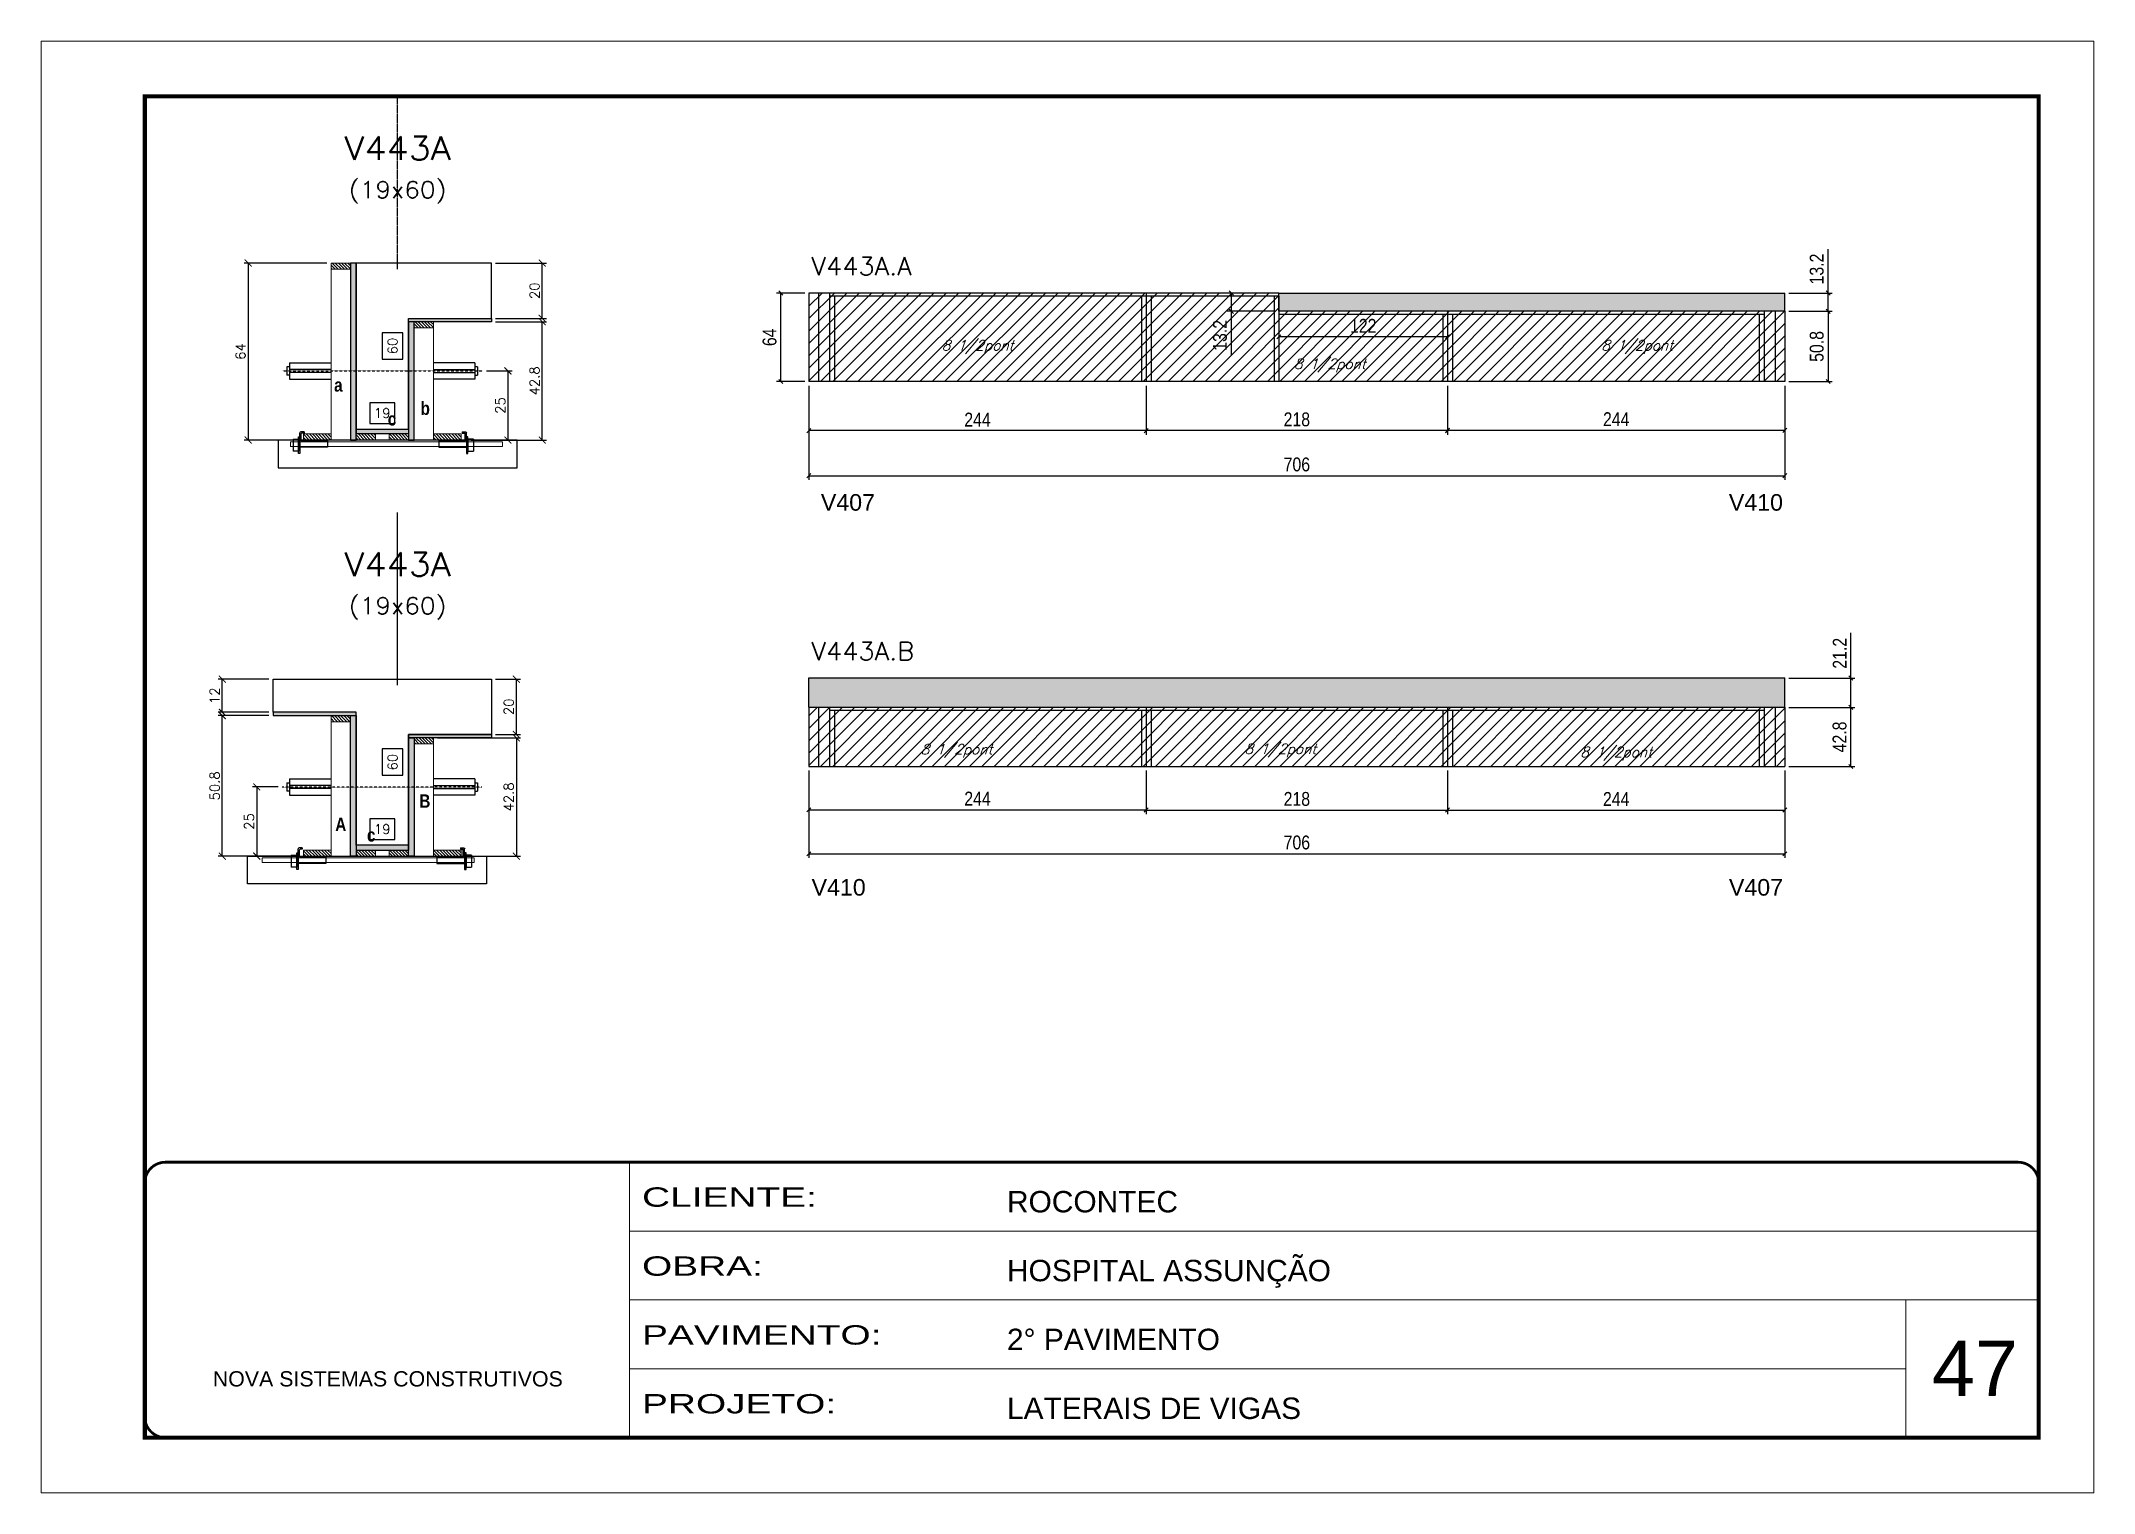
# Model space of a CAD drawing. Extents: x 137137 to 143418, y 10464 to 34486.
# Drawn here: x 140307 to 141792, y 20801 to 21851 of the extents above; entities that cross this region are included whole.
import ezdxf
from ezdxf.enums import TextEntityAlignment as Align

# ---------------------------------------------------------------- set-up
doc = ezdxf.new("R2010")
doc.units = 0
for name, pattern in [('CONTINUO', [0]), ('DASHED', [0.75, 0.5, -0.25]), ('HIDDEN', [0.375, 0.25, -0.125])]:
    doc.linetypes.add(name, pattern=pattern)
for name, color, linetype in [('5', 5, 'Continuous'), ('barrote', 251, 'Continuous'), ('COTA', 241, 'Continuous'), ('Cota Seção (2x)', 4, 'Continuous'), ('detalhes', 4, 'Continuous'), ('Painéis', 200, 'Continuous'), ('presilha', 1, 'Continuous'), ('Reaproveitamento', 251, 'Continuous'), ('SARR_2.2x7', 40, 'Continuous'), ('SARR_3.5x7', 81, 'Continuous'), ('TENSOR', 3, 'Continuous'), ('texto', 7, 'Continuous'), ('Texto de Titulo', 7, 'Continuous'), ('Texto Qtd Sarr', 242, 'Continuous')]:
    doc.layers.add(name, color=color, linetype=linetype)
for name, color, linetype, lineweight in [('CARIMBO', 255, 'Continuous', 9), ('CONCRETO', 251, 'Continuous', 25), ('Folhas', 255, 'Continuous', 9), ('Hachura', 251, 'Continuous', 9), ('Madeira', 126, 'Continuous', 18), ('SARRAFO DE PRESSAO', 251, 'DASHED', 9), ('SCO-___-LAJ', 2, 'Continuous', 0), ('Texto Seção', 7, 'Continuous', 15)]:
    doc.layers.add(name, color=color, linetype=linetype, lineweight=lineweight)
doc.styles.add('ARIAL', font='arial.ttf')
doc.styles.add('COTA TECNICA', font='techl___.ttf', dxfattribs={"height": 10})
doc.styles.add('REGUA-120', font='ROMANS.shx', dxfattribs={"height": 15})
doc.styles.add('Romans', font='romans.shx')
doc.styles.get("Standard").update_dxf_attribs({"font": 'arial.ttf'})
doc.styles.add('TECNICA', font='techb___.ttf', dxfattribs={"height": 10})
doc.styles.add('Tecnologia', font='')
doc.styles.get('Tecnologia').set_extended_font_data('Forgotten Futurist')
doc.dimstyles.new('Cota Seção (2x)', dxfattribs={"dimtxt": 7, "dimasz": 5, "dimexe": 3, "dimexo": 3, "dimgap": 2, "dimtad": 3, "dimdec": 1, "dimlfac": 0.5, "dimzin": 12, "dimdsep": 46, "dimtxsty": 'Romans', "dimblk": 'ARCHTICK', "dimcen": 0, "dimclrd": 4, "dimclre": 4, "dimclrt": 1, "dimadec": 1, "dimazin": 3, "dimtfac": 1, "dimtdec": 1, "dimtmove": 0, "dimatfit": 3, "dimldrblk": 'OBLIQUE', "dimfxl": 1, "dimtolj": 1, "dimtzin": 12, "dimarcsym": 0})
doc.dimstyles.new('Cota Seção interna', dxfattribs={"dimtxt": 7, "dimasz": 6, "dimexe": 0.18, "dimexo": 2, "dimgap": -4, "dimtad": 3, "dimdec": 1, "dimlfac": 0.5, "dimzin": 12, "dimdsep": 46, "dimtxsty": 'Romans', "dimblk": 'ARCHTICK', "dimcen": 0.09, "dimse1": 1, "dimse2": 1, "dimsd1": 1, "dimsd2": 1, "dimclrd": 180, "dimclre": 5, "dimclrt": 1, "dimadec": 0, "dimazin": 3, "dimtfac": 1, "dimtdec": 1, "dimtofl": 0, "dimtmove": 0, "dimatfit": 3, "dimldrblk": 'ARCHTICK', "dimfxl": 1, "dimtolj": 1, "dimtzin": 0, "dimarcsym": 0})
doc.dimstyles.new('PAINEL', dxfattribs={"dimtxt": 10, "dimasz": 3, "dimexe": 3, "dimexo": 3, "dimgap": 3, "dimtad": 1, "dimdec": 1, "dimzin": 12, "dimdsep": 46, "dimtxsty": 'COTA TECNICA', "dimblk1": 'OBLIQUE', "dimblk2": 'OBLIQUE', "dimsah": 1, "dimcen": 0.9, "dimclrd": 4, "dimclre": 4, "dimclrt": 240, "dimadec": 1, "dimazin": 3, "dimtfac": 1, "dimtdec": 1, "dimtmove": 0, "dimatfit": 3, "dimfxl": 1, "dimtolj": 1, "dimtzin": 12, "dimarcsym": 0})
pattern_1 = [(45, (-13.5, -6891.4506), (-4.49012806, 4.49012806), [])]

msp = doc.modelspace()

# ---------------------------------------------------------------- texts
at = {"layer": '5', "linetype": 'Continuous'}
for s, rotation, p in [('V407', 0.00004, (140871.38, 21511.81)), ('V410', 0.00004, (141528.19, 21511.81)), ('V410', 359.99996, (140864.68, 21233.43)), ('V407', 359.99996, (141528.24, 21233.43))]:
    msp.add_text(s, height=12, rotation=rotation, dxfattribs=at).set_placement(p)
at = {"layer": 'CARIMBO', "style": 'ARIAL'}
msp.add_text('47', height=40, dxfattribs=at).set_placement((141675.15, 20871.59))
at = {"layer": 'detalhes', "style": 'TECNICA'}
for s, p in [('a', (140519.29, 21597.92)), ('c', (140558.1, 21573.38)), ('b', (140581.83, 21581.08)), ('B', (140580.95, 21297.03)), ('A', (140520.12, 21280.18)), ('c', (140543.04, 21272.49))]:
    msp.add_text(s, height=9.6, dxfattribs=at).set_placement(p)
at = {"layer": 'texto', "color": 2, "char_height": 7.2737, "attachment_point": 5, "style": 'Romans'}
for insert in [(140984.79, 21630.21), (141239.55, 21616.78), (141461.9, 21630.21), (140969.53, 21338.06), (141203.75, 21338.41), (141446.64, 21336.09)]:
    msp.add_mtext('{\\Q19;\\C256;8 1/2pont}', dxfattribs=dict(at, insert=insert))
at = {"layer": 'Texto Seção', "style": 'REGUA-120', "width": 1.05}
for s, p in [('V443A.A', (140864.62, 21682.16)), ('V443A.B', (140864.62, 21403.78))]:
    msp.add_text(s, height=13, dxfattribs=at).set_placement(p)

# ---------------------------------------------------------------- blocks, each defined once
blk = doc.blocks.new('9999999999')
at = {"color": 30, "linetype": 'CONTINUO'}
for p, q in [((98564.6, 34230.2), (98564.6, 34429.4)), ((98564.6, 34379.6), (99584, 34379.6)), ((98564.6, 34329.8), (99488, 34329.8)), ((99584, 34329.8), (99488, 34329.8)), ((99488, 34329.8), (99488, 34230.2)), ((98564.6, 34280), (99488, 34280))]:
    blk.add_line(p, q, dxfattribs=at)
at = {"color": 30, "linetype": 'CONTINUO', "const_width": 2}
blk.add_lwpolyline([(99584, 34230.2), (99584, 34414.4, 0.414214), (99569, 34429.4), (98229, 34429.4, 0.414214), (98214, 34414.4), (98214, 34245.2, 0.414214), (98229, 34230.2), (99584, 34230.2)], format="xyb", dxfattribs=at)
at = {"layer": 'Folhas'}
blk.add_lwpolyline([(98139, 34190.2), (99624, 34190.2), (99624, 35240.2), (98139, 35240.2)], close=True, dxfattribs=at)
at = {"layer": 'Folhas', "color": 30, "const_width": 3}
blk.add_lwpolyline([(98214, 34230.2), (99584, 34230.2), (99584, 35200.2), (98214, 35200.2)], close=True, dxfattribs=at)
at = {"color": 7, "linetype": 'Continuous', "ltscale": 5, "style": 'ARIAL'}
for s, height, p in [('ROCONTEC', 15.48, (98837.7, 34393.1)), ('HOSPITAL ASSUNÇÃO', 15.483, (98837.7, 34343.3)), ('2° PAVIMENTO', 15.483, (98837.7, 34293.5)), ('NOVA SISTEMAS CONSTRUTIVOS', 11.059, (98263.2, 34267.2)), ('LATERAIS DE VIGAS', 15.483, (98837.7, 34243.7))]:
    blk.add_text(s, height=height, dxfattribs=at).set_placement(p)
at = {"layer": 'Folhas', "color": 7, "style": 'Tecnologia', "width": 1.5}
for s, p in [('CLIENTE:', (98573.7, 34397.2)), ('OBRA:', (98573.7, 34347.3)), ('PAVIMENTO:', (98573.7, 34297.5)), ('PROJETO:', (98573.7, 34247.7))]:
    blk.add_text(s, height=14, dxfattribs=at).set_placement(p)
blk = doc.blocks.new('_ArchTick')
at = {"color": 0, "linetype": 'ByBlock', "const_width": 0.15}
blk.add_lwpolyline([(-0.5, -0.5), (0.5, 0.5)], dxfattribs=at)
blk = doc.blocks.new('*D1505')
at = {"layer": 'COTA', "color": 4, "lineweight": -2, "transparency": 16777216}
for p, q in [((140636.1, 21648.5), (140672.8, 21648.5)), ((140669.8, 21562.9), (140669.8, 21648.5)), ((140618.5, 21562.9), (140672.8, 21562.9))]:
    blk.add_line(p, q, dxfattribs=at)
at = {"layer": 'Defpoints', "color": 0, "transparency": 16777216}
for p in [(140633.1, 21648.5), (140669.8, 21648.5), (140615.5, 21562.9)]:
    blk.add_point(p, dxfattribs=at)
at = {"layer": 'COTA', "color": 4, "lineweight": -2, "transparency": 16777216, "xscale": 5, "yscale": 5, "zscale": 5}
for p, rotation in [((140669.8, 21648.5), 90), ((140669.8, 21562.9), 270)]:
    blk.add_blockref('_ArchTick', p, dxfattribs=dict(at, rotation=rotation))
at = {"layer": 'COTA', "color": 1, "transparency": 16777216, "insert": (140664.3, 21605.7), "char_height": 7, "attachment_point": 5, "rotation": 90, "style": 'Romans'}
blk.add_mtext('\\A1;42.8', dxfattribs=at)
blk = doc.blocks.new('_Oblique')
at = {"color": 0, "linetype": 'ByBlock', "lineweight": -2}
blk.add_line((-0.5, -0.5), (0.5, 0.5), dxfattribs=at)
blk = doc.blocks.new('*D1506')
at = {"layer": 'COTA', "color": 4, "lineweight": -2, "transparency": 16777216}
for p, q in [((140636.1, 21690.9), (140672.8, 21690.9)), ((140669.8, 21650.9), (140669.8, 21690.9)), ((140636.1, 21650.9), (140672.8, 21650.9))]:
    blk.add_line(p, q, dxfattribs=at)
at = {"layer": 'Defpoints', "color": 0, "transparency": 16777216}
for p in [(140633.1, 21690.9), (140669.8, 21690.9), (140633.1, 21650.9)]:
    blk.add_point(p, dxfattribs=at)
at = {"layer": 'COTA', "color": 4, "lineweight": -2, "transparency": 16777216, "xscale": 5, "yscale": 5, "zscale": 5}
for p, rotation in [((140669.8, 21690.9), 90), ((140669.8, 21650.9), 270)]:
    blk.add_blockref('_ArchTick', p, dxfattribs=dict(at, rotation=rotation))
at = {"layer": 'COTA', "color": 1, "transparency": 16777216, "insert": (140664.3, 21670.9), "char_height": 7, "attachment_point": 5, "rotation": 90, "style": 'Romans'}
blk.add_mtext('\\A1;20', dxfattribs=at)
blk = doc.blocks.new('*D1507')
at = {"layer": 'Cota Seção (2x)', "color": 180, "lineweight": -2, "transparency": 16777216}
for p, q in [((140569.1, 21640.4), (140554.1, 21640.4)), ((140554.1, 21640.4), (140554.1, 21621.4)), ((140569.1, 21621.4), (140569.1, 21640.4)), ((140554.1, 21621.4), (140569.1, 21621.4))]:
    blk.add_line(p, q, dxfattribs=at)
at = {"layer": 'Defpoints', "color": 0, "transparency": 16777216}
for p in [(140573.1, 21690.9), (140573.1, 21690.9), (140573.1, 21570.9)]:
    blk.add_point(p, dxfattribs=at)
at = {"layer": 'Cota Seção (2x)', "color": 1, "transparency": 16777216, "insert": (140561.6, 21630.9), "char_height": 7, "attachment_point": 5, "rotation": 90, "style": 'Romans'}
blk.add_mtext('\\A1;60', dxfattribs=at)
blk = doc.blocks.new('PRESILHA METÁLICA 1')
at = {"layer": 'presilha'}
for p, q in [((0, 13), (6, 13)), ((0, 13), (0, 0)), ((6, 0), (0, 0)), ((6, 15.5), (7.5, 15.5)), ((6, -2.5), (6, 15.5)), ((6, 13), (6, 0)), ((7.5, 10.6), (7.5, 19.9)), ((7.5, 15.5), (7.5, -2.5)), ((37.5, 4.1), (7.5, 4.1)), ((12, 21), (8.6, 21)), ((9, 11.6), (9, 18.9)), ((12, 19.5), (9.6, 19.5)), ((37.5, 11), (9.6, 11)), ((12, 21), (12, 19.5)), ((37.5, 11), (37.5, 4.1)), ((7.5, -2.5), (6, -2.5))]:
    blk.add_line(p, q, dxfattribs=at)
for centre, radius, start, end in [((8.6, 19.9), 1.14, 90, 180), ((9.6, 18.9), 0.57, 90, 180), ((9.6, 11.6), 0.57, 180, 270)]:
    blk.add_arc(centre, radius, start, end, dxfattribs=at)
blk = doc.blocks.new('*D1508')
at = {"layer": 'Cota Seção (2x)', "color": 180, "lineweight": -2, "transparency": 16777216}
for p, q in [((140563.1, 21589.9), (140545.1, 21589.9)), ((140545.1, 21589.9), (140545.1, 21574.9)), ((140563.1, 21574.9), (140563.1, 21589.9)), ((140545.1, 21574.9), (140563.1, 21574.9))]:
    blk.add_line(p, q, dxfattribs=at)
at = {"layer": 'Defpoints', "color": 0, "transparency": 16777216}
for p in [(140535.1, 21562.9), (140573.1, 21570.9), (140573.1, 21562.9)]:
    blk.add_point(p, dxfattribs=at)
at = {"layer": 'Cota Seção (2x)', "color": 1, "transparency": 16777216, "insert": (140554.1, 21582.4), "char_height": 7, "attachment_point": 5, "style": 'Romans'}
blk.add_mtext('\\A1;19', dxfattribs=at)
blk = doc.blocks.new('*D1509')
at = {"layer": 'COTA', "color": 4, "lineweight": -2, "transparency": 16777216}
for p, q in [((140514.1, 21690.9), (140454.1, 21690.9)), ((140457.1, 21690.9), (140457.1, 21562.9)), ((140514.1, 21562.9), (140454.1, 21562.9))]:
    blk.add_line(p, q, dxfattribs=at)
at = {"layer": 'Defpoints', "color": 0, "transparency": 16777216}
for p in [(140517.1, 21690.9), (140457.1, 21562.9), (140517.1, 21562.9)]:
    blk.add_point(p, dxfattribs=at)
at = {"layer": 'COTA', "color": 4, "lineweight": -2, "transparency": 16777216, "xscale": 5, "yscale": 5, "zscale": 5}
for p, rotation in [((140457.1, 21690.9), 90), ((140457.1, 21562.9), 270)]:
    blk.add_blockref('_ArchTick', p, dxfattribs=dict(at, rotation=rotation))
at = {"layer": 'COTA', "color": 1, "transparency": 16777216, "insert": (140451.6, 21626.9), "char_height": 7, "attachment_point": 5, "rotation": 90, "style": 'Romans'}
blk.add_mtext('\\A1;64', dxfattribs=at)
blk = doc.blocks.new('*D1510')
at = {"layer": 'COTA', "color": 4, "lineweight": -2, "transparency": 16777216}
for p, q in [((140629.4, 21612.9), (140648, 21612.9)), ((140645, 21612.9), (140645, 21562.9)), ((140629.4, 21562.9), (140648, 21562.9))]:
    blk.add_line(p, q, dxfattribs=at)
at = {"layer": 'Defpoints', "color": 0, "transparency": 16777216}
for p in [(140626.4, 21612.9), (140626.4, 21562.9), (140645, 21562.9)]:
    blk.add_point(p, dxfattribs=at)
at = {"layer": 'COTA', "color": 4, "lineweight": -2, "transparency": 16777216, "xscale": 5, "yscale": 5, "zscale": 5}
for p, rotation in [((140645, 21612.9), 90), ((140645, 21562.9), 270)]:
    blk.add_blockref('_ArchTick', p, dxfattribs=dict(at, rotation=rotation))
at = {"layer": 'COTA', "color": 1, "transparency": 16777216, "insert": (140639.5, 21587.9), "char_height": 7, "attachment_point": 5, "rotation": 90, "style": 'Romans'}
blk.add_mtext('\\A1;25', dxfattribs=at)
blk = doc.blocks.new('titulo1')
at = {"layer": 'Defpoints', "color": 252, "linetype": 'HIDDEN', "ltscale": 2}
blk.add_line((0, 0), (0, 125), dxfattribs=at)
at = {"layer": 'Defpoints', "style": 'Romans', "oblique": 15}
blk.add_attdef('FOLHA', text='', height=10, dxfattribs=at).set_placement((0, 15.6), align=Align.MIDDLE_CENTER)
at = {"layer": 'Texto Qtd Sarr', "color": 3, "style": 'Romans', "oblique": 15}
for tag, height, p in [('TITULO', 17, (0, 71.4)), ('SEÇÃO', 12, (0, 41.5))]:
    blk.add_attdef(tag, text='', height=height, dxfattribs=at).set_placement(p, align=Align.MIDDLE_CENTER)
blk = doc.blocks.new('*D1511')
at = {"layer": 'COTA', "color": 4, "lineweight": -2, "transparency": 16777216}
for p, q in [((140472.1, 21363.6), (140435.4, 21363.6)), ((140438.4, 21262), (140438.4, 21363.6)), ((140489.7, 21262), (140435.4, 21262))]:
    blk.add_line(p, q, dxfattribs=at)
at = {"layer": 'Defpoints', "color": 0, "transparency": 16777216}
for p in [(140438.4, 21363.6), (140475.1, 21363.6), (140492.7, 21262)]:
    blk.add_point(p, dxfattribs=at)
at = {"layer": 'COTA', "color": 4, "lineweight": -2, "transparency": 16777216, "xscale": 5, "yscale": 5, "zscale": 5}
for p, rotation in [((140438.4, 21363.6), 90), ((140438.4, 21262), 270)]:
    blk.add_blockref('_ArchTick', p, dxfattribs=dict(at, rotation=rotation))
at = {"layer": 'COTA', "color": 1, "transparency": 16777216, "insert": (140432.9, 21312.8), "char_height": 7, "attachment_point": 5, "rotation": 90, "style": 'Romans'}
blk.add_mtext('\\A1;50.8', dxfattribs=at)
blk = doc.blocks.new('*D1512')
at = {"layer": 'COTA', "color": 4, "lineweight": -2, "transparency": 16777216}
for p, q in [((140472.1, 21390), (140435.4, 21390)), ((140438.4, 21366), (140438.4, 21390)), ((140472.1, 21366), (140435.4, 21366))]:
    blk.add_line(p, q, dxfattribs=at)
at = {"layer": 'Defpoints', "color": 0, "transparency": 16777216}
for p in [(140438.4, 21390), (140475.1, 21390), (140475.1, 21366)]:
    blk.add_point(p, dxfattribs=at)
at = {"layer": 'COTA', "color": 4, "lineweight": -2, "transparency": 16777216, "xscale": 5, "yscale": 5, "zscale": 5}
for p, rotation in [((140438.4, 21390), 90), ((140438.4, 21366), 270)]:
    blk.add_blockref('_ArchTick', p, dxfattribs=dict(at, rotation=rotation))
at = {"layer": 'COTA', "color": 1, "transparency": 16777216, "insert": (140432.9, 21378), "char_height": 7, "attachment_point": 5, "rotation": 90, "style": 'Romans'}
blk.add_mtext('\\A1;12', dxfattribs=at)
blk = doc.blocks.new('*D1513')
at = {"layer": 'Cota Seção (2x)', "color": 180, "lineweight": -2, "transparency": 16777216}
for p, q in [((140569.1, 21339.5), (140554.1, 21339.5)), ((140554.1, 21339.5), (140554.1, 21320.5)), ((140569.1, 21320.5), (140569.1, 21339.5)), ((140554.1, 21320.5), (140569.1, 21320.5))]:
    blk.add_line(p, q, dxfattribs=at)
at = {"layer": 'Defpoints', "color": 0, "transparency": 16777216}
for p in [(140535.1, 21390), (140573.1, 21390), (140535.1, 21270)]:
    blk.add_point(p, dxfattribs=at)
at = {"layer": 'Cota Seção (2x)', "color": 1, "transparency": 16777216, "insert": (140561.6, 21330), "char_height": 7, "attachment_point": 5, "rotation": 90, "style": 'Romans'}
blk.add_mtext('\\A1;60', dxfattribs=at)
blk = doc.blocks.new('*D1514')
at = {"layer": 'Cota Seção (2x)', "color": 180, "lineweight": -2, "transparency": 16777216}
for p, q in [((140563.1, 21289), (140545.1, 21289)), ((140545.1, 21289), (140545.1, 21274)), ((140563.1, 21274), (140563.1, 21289)), ((140545.1, 21274), (140563.1, 21274))]:
    blk.add_line(p, q, dxfattribs=at)
at = {"layer": 'Defpoints', "color": 0, "transparency": 16777216}
for p in [(140535.1, 21270), (140535.1, 21262), (140573.1, 21262)]:
    blk.add_point(p, dxfattribs=at)
at = {"layer": 'Cota Seção (2x)', "color": 1, "transparency": 16777216, "insert": (140554.1, 21281.5), "char_height": 7, "attachment_point": 5, "style": 'Romans'}
blk.add_mtext('\\A1;19', dxfattribs=at)
blk = doc.blocks.new('*D1515')
at = {"layer": 'COTA', "color": 4, "lineweight": -2, "transparency": 16777216}
for p, q in [((140594.1, 21347.6), (140654.1, 21347.6)), ((140651.1, 21347.6), (140651.1, 21262)), ((140594.1, 21262), (140654.1, 21262))]:
    blk.add_line(p, q, dxfattribs=at)
at = {"layer": 'Defpoints', "color": 0, "transparency": 16777216}
for p in [(140591.1, 21347.6), (140591.1, 21262), (140651.1, 21262)]:
    blk.add_point(p, dxfattribs=at)
at = {"layer": 'COTA', "color": 4, "lineweight": -2, "transparency": 16777216, "xscale": 5, "yscale": 5, "zscale": 5}
for p, rotation in [((140651.1, 21347.6), 90), ((140651.1, 21262), 270)]:
    blk.add_blockref('_ArchTick', p, dxfattribs=dict(at, rotation=rotation))
at = {"layer": 'COTA', "color": 1, "transparency": 16777216, "insert": (140645.6, 21304.8), "char_height": 7, "attachment_point": 5, "rotation": 90, "style": 'Romans'}
blk.add_mtext('\\A1;42.8', dxfattribs=at)
blk = doc.blocks.new('*D1516')
at = {"layer": 'COTA', "color": 4, "lineweight": -2, "transparency": 16777216}
for p, q in [((140478.8, 21312), (140460.3, 21312)), ((140463.3, 21312), (140463.3, 21262)), ((140478.8, 21262), (140460.3, 21262))]:
    blk.add_line(p, q, dxfattribs=at)
at = {"layer": 'Defpoints', "color": 0, "transparency": 16777216}
for p in [(140481.8, 21312), (140463.3, 21262), (140481.8, 21262)]:
    blk.add_point(p, dxfattribs=at)
at = {"layer": 'COTA', "color": 4, "lineweight": -2, "transparency": 16777216, "xscale": 5, "yscale": 5, "zscale": 5}
for p, rotation in [((140463.3, 21312), 90), ((140463.3, 21262), 270)]:
    blk.add_blockref('_ArchTick', p, dxfattribs=dict(at, rotation=rotation))
at = {"layer": 'COTA', "color": 1, "transparency": 16777216, "insert": (140457.8, 21287), "char_height": 7, "attachment_point": 5, "rotation": 90, "style": 'Romans'}
blk.add_mtext('\\A1;25', dxfattribs=at)
blk = doc.blocks.new('*D1752')
at = {"layer": 'COTA', "color": 4, "lineweight": -2, "transparency": 16777216}
for p, q in [((140636.1, 21390), (140654.1, 21390)), ((140651.1, 21350), (140651.1, 21390)), ((140636.1, 21350), (140654.1, 21350))]:
    blk.add_line(p, q, dxfattribs=at)
at = {"layer": 'Defpoints', "color": 0, "transparency": 16777216}
for p in [(140633.1, 21390), (140651.1, 21390), (140633.1, 21350)]:
    blk.add_point(p, dxfattribs=at)
at = {"layer": 'COTA', "color": 4, "lineweight": -2, "transparency": 16777216, "xscale": 5, "yscale": 5, "zscale": 5}
for p, rotation in [((140651.1, 21390), 90), ((140651.1, 21350), 270)]:
    blk.add_blockref('_ArchTick', p, dxfattribs=dict(at, rotation=rotation))
at = {"layer": 'COTA', "color": 1, "transparency": 16777216, "insert": (140645.6, 21370), "char_height": 7, "attachment_point": 5, "rotation": 90, "style": 'Romans'}
blk.add_mtext('\\A1;20', dxfattribs=at)
blk = doc.blocks.new('*D1527')
at = {"layer": 'COTA', "color": 4, "linetype": 'ByBlock', "lineweight": -2, "transparency": 16777216}
for p, q in [((140862.7, 21602.2), (140862.7, 21566.7)), ((141106.7, 21602.2), (141106.7, 21566.7)), ((141106.7, 21569.7), (140862.7, 21569.7))]:
    blk.add_line(p, q, dxfattribs=at)
at = {"layer": 'Defpoints', "color": 0, "linetype": 'ByBlock', "transparency": 16777216}
for p in [(140862.7, 21605.2), (141106.7, 21605.2), (140862.7, 21569.7)]:
    blk.add_point(p, dxfattribs=at)
at = {"layer": 'COTA', "color": 4, "linetype": 'ByBlock', "lineweight": -2, "transparency": 16777216, "xscale": 3, "yscale": 3, "zscale": 3, "rotation": 180}
blk.add_blockref('_Oblique', (140862.7, 21569.7), dxfattribs=at)
at = {"layer": 'COTA', "color": 4, "linetype": 'ByBlock', "lineweight": -2, "transparency": 16777216, "xscale": 3, "yscale": 3, "zscale": 3}
blk.add_blockref('_Oblique', (141106.7, 21569.7), dxfattribs=at)
at = {"layer": 'COTA', "color": 240, "linetype": 'ByBlock', "transparency": 16777216, "insert": (140984.7, 21577.7), "char_height": 10, "attachment_point": 5, "style": 'COTA TECNICA'}
blk.add_mtext('\\A1;244', dxfattribs=at)
blk = doc.blocks.new('*D1528')
at = {"layer": 'COTA', "color": 4, "linetype": 'ByBlock', "lineweight": -2, "transparency": 16777216}
for p, q in [((140859.7, 21669.2), (140839.4, 21669.2)), ((140842.4, 21605.2), (140842.4, 21669.2)), ((140859.7, 21605.2), (140839.4, 21605.2))]:
    blk.add_line(p, q, dxfattribs=at)
at = {"layer": 'Defpoints', "color": 0, "linetype": 'ByBlock', "transparency": 16777216}
for p in [(140842.4, 21669.2), (140862.7, 21669.2), (140862.7, 21605.2)]:
    blk.add_point(p, dxfattribs=at)
at = {"layer": 'COTA', "color": 4, "linetype": 'ByBlock', "lineweight": -2, "transparency": 16777216, "xscale": 3, "yscale": 3, "zscale": 3}
for p, rotation in [((140842.4, 21669.2), 90), ((140842.4, 21605.2), 270)]:
    blk.add_blockref('_Oblique', p, dxfattribs=dict(at, rotation=rotation))
at = {"layer": 'COTA', "color": 240, "linetype": 'ByBlock', "transparency": 16777216, "insert": (140834.3, 21637.2), "char_height": 10, "attachment_point": 5, "rotation": 90, "style": 'COTA TECNICA'}
blk.add_mtext('\\A1;64', dxfattribs=at)
blk = doc.blocks.new('*D1753')
at = {"layer": 'COTA', "color": 4, "lineweight": -2, "transparency": 16777216}
for p, q in [((141324.7, 21602.2), (141324.7, 21566.9)), ((141568.7, 21602.2), (141568.7, 21566.9)), ((141568.7, 21569.9), (141324.7, 21569.9))]:
    blk.add_line(p, q, dxfattribs=at)
at = {"layer": 'Defpoints', "color": 0, "transparency": 16777216}
for p in [(141324.7, 21605.2), (141568.7, 21605.2), (141324.7, 21569.9)]:
    blk.add_point(p, dxfattribs=at)
at = {"layer": 'COTA', "color": 4, "lineweight": -2, "transparency": 16777216, "xscale": 3, "yscale": 3, "zscale": 3, "rotation": 180}
blk.add_blockref('_Oblique', (141324.7, 21569.9), dxfattribs=at)
at = {"layer": 'COTA', "color": 4, "lineweight": -2, "transparency": 16777216, "xscale": 3, "yscale": 3, "zscale": 3}
blk.add_blockref('_Oblique', (141568.7, 21569.9), dxfattribs=at)
at = {"layer": 'COTA', "color": 240, "transparency": 16777216, "insert": (141446.7, 21578), "char_height": 10, "attachment_point": 5, "style": 'COTA TECNICA'}
blk.add_mtext('\\A1;244', dxfattribs=at)
blk = doc.blocks.new('*D1754')
at = {"layer": 'COTA', "color": 4, "lineweight": -2, "transparency": 16777216}
for p, q in [((141106.7, 21602.2), (141106.7, 21566.7)), ((141324.7, 21602.2), (141324.7, 21566.7)), ((141324.7, 21569.7), (141106.7, 21569.7))]:
    blk.add_line(p, q, dxfattribs=at)
at = {"layer": 'Defpoints', "color": 0, "transparency": 16777216}
for p in [(141106.7, 21605.2), (141324.7, 21605.2), (141106.7, 21569.7)]:
    blk.add_point(p, dxfattribs=at)
at = {"layer": 'COTA', "color": 4, "lineweight": -2, "transparency": 16777216, "xscale": 3, "yscale": 3, "zscale": 3, "rotation": 180}
blk.add_blockref('_Oblique', (141106.7, 21569.7), dxfattribs=at)
at = {"layer": 'COTA', "color": 4, "lineweight": -2, "transparency": 16777216, "xscale": 3, "yscale": 3, "zscale": 3}
blk.add_blockref('_Oblique', (141324.7, 21569.7), dxfattribs=at)
at = {"layer": 'COTA', "color": 240, "transparency": 16777216, "insert": (141215.7, 21577.8), "char_height": 10, "attachment_point": 5, "style": 'COTA TECNICA'}
blk.add_mtext('\\A1;218', dxfattribs=at)
blk = doc.blocks.new('*D1755')
at = {"layer": 'COTA', "color": 4, "lineweight": -2, "transparency": 16777216}
for p, q in [((141199.7, 21669.2), (141165.3, 21669.2)), ((141168.3, 21669.2), (141168.3, 21656)), ((141199.7, 21656), (141165.3, 21656)), ((141168.3, 21656), (141168.3, 21624.3))]:
    blk.add_line(p, q, dxfattribs=at)
at = {"layer": 'Defpoints', "color": 0, "transparency": 16777216}
for p in [(141202.7, 21669.2), (141168.3, 21656), (141202.7, 21656)]:
    blk.add_point(p, dxfattribs=at)
at = {"layer": 'COTA', "color": 4, "lineweight": -2, "transparency": 16777216, "xscale": 3, "yscale": 3, "zscale": 3}
for p, rotation in [((141168.3, 21669.2), 90), ((141168.3, 21656), 270)]:
    blk.add_blockref('_Oblique', p, dxfattribs=dict(at, rotation=rotation))
at = {"layer": 'COTA', "color": 240, "transparency": 16777216, "insert": (141160.1, 21638.6), "char_height": 10, "attachment_point": 5, "rotation": 90, "style": 'COTA TECNICA'}
blk.add_mtext('\\A1;13.2', dxfattribs=at)
blk = doc.blocks.new('*D1756')
at = {"layer": 'COTA', "color": 4, "lineweight": -2, "transparency": 16777216}
for p, q in [((141202.7, 21653), (141202.7, 21634.5)), ((141324.7, 21653), (141324.7, 21634.5)), ((141324.7, 21637.5), (141202.7, 21637.5))]:
    blk.add_line(p, q, dxfattribs=at)
at = {"layer": 'Defpoints', "color": 0, "transparency": 16777216}
for p in [(141202.7, 21656), (141324.7, 21656), (141202.7, 21637.5)]:
    blk.add_point(p, dxfattribs=at)
at = {"layer": 'COTA', "color": 4, "lineweight": -2, "transparency": 16777216, "xscale": 3, "yscale": 3, "zscale": 3, "rotation": 180}
blk.add_blockref('_Oblique', (141202.7, 21637.5), dxfattribs=at)
at = {"layer": 'COTA', "color": 4, "lineweight": -2, "transparency": 16777216, "xscale": 3, "yscale": 3, "zscale": 3}
blk.add_blockref('_Oblique', (141324.7, 21637.5), dxfattribs=at)
at = {"layer": 'COTA', "color": 240, "transparency": 16777216, "insert": (141263.7, 21645.5), "char_height": 10, "attachment_point": 5, "style": 'COTA TECNICA'}
blk.add_mtext('\\A1;122', dxfattribs=at)
blk = doc.blocks.new('*D1757')
at = {"layer": 'COTA', "color": 4, "lineweight": -2, "transparency": 16777216}
for p, q in [((141571.7, 21656), (141603, 21656)), ((141600, 21656), (141600, 21605.2)), ((141571.7, 21605.2), (141603, 21605.2))]:
    blk.add_line(p, q, dxfattribs=at)
at = {"layer": 'Defpoints', "color": 0, "transparency": 16777216}
for p in [(141568.7, 21656), (141568.7, 21605.2), (141600, 21605.2)]:
    blk.add_point(p, dxfattribs=at)
at = {"layer": 'COTA', "color": 4, "lineweight": -2, "transparency": 16777216, "xscale": 3, "yscale": 3, "zscale": 3}
for p, rotation in [((141600, 21656), 90), ((141600, 21605.2), 270)]:
    blk.add_blockref('_Oblique', p, dxfattribs=dict(at, rotation=rotation))
at = {"layer": 'COTA', "color": 240, "transparency": 16777216, "insert": (141591.8, 21630.6), "char_height": 10, "attachment_point": 5, "rotation": 90, "style": 'COTA TECNICA'}
blk.add_mtext('\\A1;50.8', dxfattribs=at)
blk = doc.blocks.new('*D1758')
at = {"layer": 'COTA', "color": 4, "lineweight": -2, "transparency": 16777216}
for p, q in [((141600, 21669.2), (141600, 21700.9)), ((141571.7, 21669.2), (141603, 21669.2)), ((141600, 21656), (141600, 21669.2)), ((141571.7, 21656), (141603, 21656))]:
    blk.add_line(p, q, dxfattribs=at)
at = {"layer": 'Defpoints', "color": 0, "transparency": 16777216}
for p in [(141568.7, 21669.2), (141600, 21669.2), (141568.7, 21656)]:
    blk.add_point(p, dxfattribs=at)
at = {"layer": 'COTA', "color": 4, "lineweight": -2, "transparency": 16777216, "xscale": 3, "yscale": 3, "zscale": 3}
for p, rotation in [((141600, 21669.2), 90), ((141600, 21656), 270)]:
    blk.add_blockref('_Oblique', p, dxfattribs=dict(at, rotation=rotation))
at = {"layer": 'COTA', "color": 240, "transparency": 16777216, "insert": (141591.8, 21686.6), "char_height": 10, "attachment_point": 5, "rotation": 90, "style": 'COTA TECNICA'}
blk.add_mtext('\\A1;13.2', dxfattribs=at)
blk = doc.blocks.new('*D1529')
at = {"layer": 'COTA', "color": 4, "linetype": 'ByBlock', "lineweight": -2, "transparency": 16777216}
for p, q in [((141324.7, 21323.8), (141324.7, 21292.3)), ((141568.7, 21323.8), (141568.7, 21292.3)), ((141324.7, 21295.3), (141568.7, 21295.3))]:
    blk.add_line(p, q, dxfattribs=at)
at = {"layer": 'Defpoints', "color": 0, "linetype": 'ByBlock', "transparency": 16777216}
for p in [(141324.7, 21326.8), (141568.7, 21326.8), (141568.7, 21295.3)]:
    blk.add_point(p, dxfattribs=at)
at = {"layer": 'COTA', "color": 4, "linetype": 'ByBlock', "lineweight": -2, "transparency": 16777216, "xscale": 3, "yscale": 3, "zscale": 3, "rotation": 180}
blk.add_blockref('_Oblique', (141324.7, 21295.3), dxfattribs=at)
at = {"layer": 'COTA', "color": 4, "linetype": 'ByBlock', "lineweight": -2, "transparency": 16777216, "xscale": 3, "yscale": 3, "zscale": 3}
blk.add_blockref('_Oblique', (141568.7, 21295.3), dxfattribs=at)
at = {"layer": 'COTA', "color": 240, "linetype": 'ByBlock', "transparency": 16777216, "insert": (141446.7, 21303.3), "char_height": 10, "attachment_point": 5, "style": 'COTA TECNICA'}
blk.add_mtext('\\A1;244', dxfattribs=at)
blk = doc.blocks.new('*D1530')
at = {"layer": 'COTA', "color": 4, "linetype": 'ByBlock', "lineweight": -2, "transparency": 16777216}
for p, q in [((141571.7, 21369.6), (141619.4, 21369.6)), ((141616.4, 21326.8), (141616.4, 21369.6)), ((141571.7, 21326.8), (141619.4, 21326.8))]:
    blk.add_line(p, q, dxfattribs=at)
at = {"layer": 'Defpoints', "color": 0, "linetype": 'ByBlock', "transparency": 16777216}
for p in [(141568.7, 21369.6), (141616.4, 21369.6), (141568.7, 21326.8)]:
    blk.add_point(p, dxfattribs=at)
at = {"layer": 'COTA', "color": 4, "linetype": 'ByBlock', "lineweight": -2, "transparency": 16777216, "xscale": 3, "yscale": 3, "zscale": 3}
for p, rotation in [((141616.4, 21369.6), 90), ((141616.4, 21326.8), 270)]:
    blk.add_blockref('_Oblique', p, dxfattribs=dict(at, rotation=rotation))
at = {"layer": 'COTA', "color": 240, "linetype": 'ByBlock', "transparency": 16777216, "insert": (141608.3, 21348.2), "char_height": 10, "attachment_point": 5, "rotation": 90, "style": 'COTA TECNICA'}
blk.add_mtext('\\A1;42.8', dxfattribs=at)
blk = doc.blocks.new('*D1759')
at = {"layer": 'COTA', "color": 4, "lineweight": -2, "transparency": 16777216}
for p, q in [((140862.7, 21323.8), (140862.7, 21292.5)), ((141106.7, 21323.8), (141106.7, 21292.5)), ((140862.7, 21295.5), (141106.7, 21295.5))]:
    blk.add_line(p, q, dxfattribs=at)
at = {"layer": 'Defpoints', "color": 0, "transparency": 16777216}
for p in [(140862.7, 21326.8), (141106.7, 21326.8), (141106.7, 21295.5)]:
    blk.add_point(p, dxfattribs=at)
at = {"layer": 'COTA', "color": 4, "lineweight": -2, "transparency": 16777216, "xscale": 3, "yscale": 3, "zscale": 3, "rotation": 180}
blk.add_blockref('_Oblique', (140862.7, 21295.5), dxfattribs=at)
at = {"layer": 'COTA', "color": 4, "lineweight": -2, "transparency": 16777216, "xscale": 3, "yscale": 3, "zscale": 3}
blk.add_blockref('_Oblique', (141106.7, 21295.5), dxfattribs=at)
at = {"layer": 'COTA', "color": 240, "transparency": 16777216, "insert": (140984.7, 21303.6), "char_height": 10, "attachment_point": 5, "style": 'COTA TECNICA'}
blk.add_mtext('\\A1;244', dxfattribs=at)
blk = doc.blocks.new('*D1760')
at = {"layer": 'COTA', "color": 4, "lineweight": -2, "transparency": 16777216}
for p, q in [((141106.7, 21323.8), (141106.7, 21292.3)), ((141324.7, 21323.8), (141324.7, 21292.3)), ((141106.7, 21295.3), (141324.7, 21295.3))]:
    blk.add_line(p, q, dxfattribs=at)
at = {"layer": 'Defpoints', "color": 0, "transparency": 16777216}
for p in [(141106.7, 21326.8), (141324.7, 21326.8), (141324.7, 21295.3)]:
    blk.add_point(p, dxfattribs=at)
at = {"layer": 'COTA', "color": 4, "lineweight": -2, "transparency": 16777216, "xscale": 3, "yscale": 3, "zscale": 3, "rotation": 180}
blk.add_blockref('_Oblique', (141106.7, 21295.3), dxfattribs=at)
at = {"layer": 'COTA', "color": 4, "lineweight": -2, "transparency": 16777216, "xscale": 3, "yscale": 3, "zscale": 3}
blk.add_blockref('_Oblique', (141324.7, 21295.3), dxfattribs=at)
at = {"layer": 'COTA', "color": 240, "transparency": 16777216, "insert": (141215.7, 21303.3), "char_height": 10, "attachment_point": 5, "style": 'COTA TECNICA'}
blk.add_mtext('\\A1;218', dxfattribs=at)
blk = doc.blocks.new('*D1761')
at = {"layer": 'COTA', "color": 4, "lineweight": -2, "transparency": 16777216}
for p, q in [((141616.4, 21390.8), (141616.4, 21423.6)), ((141571.7, 21390.8), (141619.4, 21390.8)), ((141616.4, 21369.6), (141616.4, 21390.8)), ((141571.7, 21369.6), (141619.4, 21369.6))]:
    blk.add_line(p, q, dxfattribs=at)
at = {"layer": 'Defpoints', "color": 0, "transparency": 16777216}
for p in [(141568.7, 21390.8), (141616.4, 21390.8), (141568.7, 21369.6)]:
    blk.add_point(p, dxfattribs=at)
at = {"layer": 'COTA', "color": 4, "lineweight": -2, "transparency": 16777216, "xscale": 3, "yscale": 3, "zscale": 3}
for p, rotation in [((141616.4, 21390.8), 90), ((141616.4, 21369.6), 270)]:
    blk.add_blockref('_Oblique', p, dxfattribs=dict(at, rotation=rotation))
at = {"layer": 'COTA', "color": 240, "transparency": 16777216, "insert": (141608.4, 21408.7), "char_height": 10, "attachment_point": 5, "rotation": 90, "style": 'COTA TECNICA'}
blk.add_mtext('\\A1;21.2', dxfattribs=at)
blk = doc.blocks.new('*D1762')
at = {"layer": 'COTA', "color": 4, "lineweight": -2, "ltscale": 25, "transparency": 16777216}
for p, q in [((140862.7, 21602.2), (140862.7, 21534.1)), ((141568.7, 21602.2), (141568.7, 21534.1)), ((140862.7, 21537.1), (141568.7, 21537.1))]:
    blk.add_line(p, q, dxfattribs=at)
at = {"layer": 'Defpoints', "color": 0, "ltscale": 25, "transparency": 16777216}
for p in [(140862.7, 21605.2), (141568.7, 21605.2), (141568.7, 21537.1)]:
    blk.add_point(p, dxfattribs=at)
at = {"layer": 'COTA', "color": 4, "lineweight": -2, "ltscale": 25, "transparency": 16777216, "xscale": 3, "yscale": 3, "zscale": 3, "rotation": 180}
blk.add_blockref('_Oblique', (140862.7, 21537.1), dxfattribs=at)
at = {"layer": 'COTA', "color": 4, "lineweight": -2, "ltscale": 25, "transparency": 16777216, "xscale": 3, "yscale": 3, "zscale": 3}
blk.add_blockref('_Oblique', (141568.7, 21537.1), dxfattribs=at)
at = {"layer": 'COTA', "color": 240, "ltscale": 25, "transparency": 16777216, "insert": (141215.7, 21545.2), "char_height": 10, "attachment_point": 5, "style": 'COTA TECNICA'}
blk.add_mtext('\\A1;706', dxfattribs=at)
blk = doc.blocks.new('*D1763')
at = {"layer": 'COTA', "color": 4, "lineweight": -2, "ltscale": 25, "transparency": 16777216}
for p, q in [((140862.7, 21323.8), (140862.7, 21260.7)), ((141568.7, 21323.8), (141568.7, 21260.7)), ((140862.7, 21263.7), (141568.7, 21263.7))]:
    blk.add_line(p, q, dxfattribs=at)
at = {"layer": 'Defpoints', "color": 0, "ltscale": 25, "transparency": 16777216}
for p in [(140862.7, 21326.8), (141568.7, 21326.8), (141568.7, 21263.7)]:
    blk.add_point(p, dxfattribs=at)
at = {"layer": 'COTA', "color": 4, "lineweight": -2, "ltscale": 25, "transparency": 16777216, "xscale": 3, "yscale": 3, "zscale": 3, "rotation": 180}
blk.add_blockref('_Oblique', (140862.7, 21263.7), dxfattribs=at)
at = {"layer": 'COTA', "color": 4, "lineweight": -2, "ltscale": 25, "transparency": 16777216, "xscale": 3, "yscale": 3, "zscale": 3}
blk.add_blockref('_Oblique', (141568.7, 21263.7), dxfattribs=at)
at = {"layer": 'COTA', "color": 240, "ltscale": 25, "transparency": 16777216, "insert": (141215.7, 21271.8), "char_height": 10, "attachment_point": 5, "style": 'COTA TECNICA'}
blk.add_mtext('\\A1;706', dxfattribs=at)

# ---------------------------------------------------------------- dimensions: what is measured, and where the dimension line sits
at = {"layer": 'COTA'}
for base, p1, p2, angle, dimstyle, picture, middle in [((141599.97, 21669.21), (141568.71, 21656.01), (141568.71, 21669.21), 90, 'PAINEL', '*D1758', (141591.75, 21686.58)), ((140457.15, 21562.89), (140517.12, 21690.89), (140517.12, 21562.89), 90, 'Cota Seção (2x)', '*D1509', (140451.65, 21626.89)), ((140669.84, 21690.89), (140633.12, 21650.89), (140633.12, 21690.89), 90, 'Cota Seção (2x)', '*D1506', (140664.34, 21670.89)), ((141168.29, 21656.01), (141202.71, 21669.21), (141202.71, 21656.01), 90, 'PAINEL', '*D1755', (141160.07, 21638.65)), ((141202.71, 21637.45), (141324.71, 21656.01), (141202.71, 21656.01), 180, 'PAINEL', '*D1756', (141263.71, 21645.51)), ((141599.97, 21605.21), (141568.71, 21656.01), (141568.71, 21605.21), 90, 'PAINEL', '*D1757', (141591.84, 21630.61)), ((140669.84, 21648.49), (140615.52, 21562.89), (140633.12, 21648.49), 90, 'Cota Seção (2x)', '*D1505', (140664.34, 21605.69)), ((140644.98, 21562.89), (140626.42, 21612.86), (140626.42, 21562.89), 90, 'Cota Seção (2x)', '*D1510', (140639.48, 21587.87)), ((141106.71, 21569.66), (141324.71, 21605.21), (141106.71, 21605.21), 180, 'PAINEL', '*D1754', (141215.71, 21577.75)), ((141324.71, 21569.94), (141568.71, 21605.21), (141324.71, 21605.21), 180, 'PAINEL', '*D1753', (141446.71, 21578.01)), ((141616.44, 21390.84), (141568.71, 21369.64), (141568.71, 21390.84), 90, 'PAINEL', '*D1761', (141608.38, 21408.7)), ((140438.4, 21389.99), (140475.12, 21365.99), (140475.12, 21389.99), 90, 'Cota Seção (2x)', '*D1512', (140432.9, 21377.99)), ((140651.09, 21389.99), (140633.12, 21349.99), (140633.12, 21389.99), 90, 'Cota Seção (2x)', '*D1752', (140645.59, 21369.99)), ((140438.4, 21363.59), (140492.72, 21261.99), (140475.12, 21363.59), 90, 'Cota Seção (2x)', '*D1511', (140432.9, 21312.79)), ((140651.09, 21261.99), (140591.12, 21347.59), (140591.12, 21261.99), 90, 'Cota Seção (2x)', '*D1515', (140645.59, 21304.79)), ((140463.26, 21261.99), (140481.82, 21311.96), (140481.82, 21261.99), 90, 'Cota Seção (2x)', '*D1516', (140457.76, 21286.98))]:
    dim = msp.add_linear_dim(base=base, p1=p1, p2=p2, angle=angle, dimstyle=dimstyle, dxfattribs=at)
    dim.commit()
    dim.dimension.update_dxf_attribs({"geometry": picture, "text_midpoint": middle})
at = {"layer": 'COTA', "linetype": 'ByBlock'}
for base, p1, p2, picture, middle in [((140842.38, 21669.21), (140862.71, 21605.21), (140862.71, 21669.21), '*D1528', (140834.28, 21637.21)), ((141616.44, 21369.64), (141568.71, 21326.84), (141568.71, 21369.64), '*D1530', (141608.34, 21348.24))]:
    dim = msp.add_linear_dim(base=base, p1=p1, p2=p2, angle=90, dimstyle='PAINEL', dxfattribs=at)
    dim.commit()
    dim.dimension.update_dxf_attribs({"geometry": picture, "text_midpoint": middle})
dim = msp.add_linear_dim(base=(140862.71, 21569.66), p1=(141106.71, 21605.21), p2=(140862.71, 21605.21), angle=180, dimstyle='PAINEL', override={"dimtmove": 1}, dxfattribs=at)
dim.commit()
dim.dimension.update_dxf_attribs({"geometry": '*D1527', "text_midpoint": (140984.71, 21577.73)})
at = {"layer": 'COTA', "ltscale": 25}
for base, p1, p2, picture, middle in [((141568.71, 21537.14), (140862.71, 21605.21), (141568.71, 21605.21), '*D1762', (141215.71, 21545.24)), ((141568.71, 21263.66), (140862.71, 21326.84), (141568.71, 21326.84), '*D1763', (141215.71, 21271.76))]:
    dim = msp.add_linear_dim(base=base, p1=p1, p2=p2, dimstyle='PAINEL', dxfattribs=at)
    dim.commit()
    dim.dimension.update_dxf_attribs({"geometry": picture, "text_midpoint": middle})
at = {"layer": 'COTA'}
for base, p1, p2, picture, middle in [((141106.71, 21295.53), (140862.71, 21326.84), (141106.71, 21326.84), '*D1759', (140984.71, 21303.6)), ((141324.71, 21295.25), (141106.71, 21326.84), (141324.71, 21326.84), '*D1760', (141215.71, 21303.35))]:
    dim = msp.add_linear_dim(base=base, p1=p1, p2=p2, dimstyle='PAINEL', dxfattribs=at)
    dim.commit()
    dim.dimension.update_dxf_attribs({"geometry": picture, "text_midpoint": middle})
at = {"layer": 'COTA', "linetype": 'ByBlock'}
dim = msp.add_linear_dim(base=(141568.71, 21295.25), p1=(141324.71, 21326.84), p2=(141568.71, 21326.84), dimstyle='PAINEL', override={"dimtmove": 1}, dxfattribs=at)
dim.commit()
dim.dimension.update_dxf_attribs({"geometry": '*D1529', "text_midpoint": (141446.71, 21303.32)})
at = {"layer": 'Cota Seção (2x)'}
for base, p1, p2, angle, picture, middle in [((140573.12, 21690.89), (140573.12, 21570.89), (140573.12, 21690.89), 90, '*D1507', (140561.62, 21630.89)), ((140535.12, 21269.99), (140573.12, 21261.99), (140535.12, 21261.99), 180, '*D1514', (140554.12, 21281.49))]:
    dim = msp.add_linear_dim(base=base, p1=p1, p2=p2, angle=angle, dimstyle='Cota Seção interna', dxfattribs=at)
    dim.commit()
    dim.dimension.update_dxf_attribs({"geometry": picture, "text_midpoint": middle})
dim = msp.add_linear_dim(base=(140573.12, 21570.89), p1=(140535.12, 21562.89), p2=(140573.12, 21562.89), dimstyle='Cota Seção interna', dxfattribs=at)
dim.commit()
dim.dimension.update_dxf_attribs({"geometry": '*D1508', "text_midpoint": (140554.12, 21582.39)})
dim = msp.add_linear_dim(base=(140573.12, 21389.99), p1=(140535.12, 21269.99), p2=(140535.12, 21389.99), angle=90, dimstyle='Cota Seção interna', dxfattribs=at)
dim.commit()
dim.dimension.update_dxf_attribs({"geometry": '*D1513', "text_midpoint": (140573.12, 21329.99), "dimtype": 160})

# ---------------------------------------------------------------- hatches: boundary and pattern name
at = {"layer": 'COTA', "linetype": 'ByBlock'}
h = msp.add_hatch(dxfattribs=at)
h.set_pattern_fill('AR-CONC', color=256, scale=0.03)
h.set_pattern_definition([(50, (1657.3922, -3158.1758), (5.46554007, -0.47817257), [0.5715, -6.2865]), (355, (1657.392, -3158.176), (-1.05730264, 5.73170536), [0.4572, -5.02921753]), (100.4514447, (1657.8477, -3158.2156), (4.40823741, 5.25353256), [0.48570026, -5.34270734]), (46.1842, (1657.392, -3156.652), (8.13237123, -1.26126984), [0.85725, -9.42975]), (96.6355576, (1658.07, -3156.757), (7.122124, 7.42278374), [0.7285507, -8.01406824]), (351.184151, (1657.392, -3156.652), (7.122124, 7.42278374), [0.685799, -7.54379196]), (21, (1658.1542, -3157.0328), (4.54843174, -3.06795595), [0.5715, -6.2865]), (326, (1658.154, -3157.033), (1.85406085, 5.52563898), [0.4572, -5.0292]), (71.451445, (1658.5333, -3157.2884), (6.40249258, 2.45768307), [0.48570026, -5.34269813]), (37.5, (1657.3922, -3158.1758), (0.092658098, 2.536651166), [0, -4.96824, 0, -5.1054, 0, -5.04825]), (7.5, (1657.3922, -3158.1758), (2.004589875, 3.005417245), [0, -2.91084, 0, -4.85394, 0, -1.92405]), (327.5, (1655.693, -3158.1758), (4.067717855, -0.17186232), [0, -1.905, 0, -5.9436, 0, -7.8867]), (317.5, (1654.931, -3158.1758), (4.44387544, 0.76279473), [0, -2.4765, 0, -3.94716, 0, -5.6007])])
h.paths.add_polyline_path([(141568.71, 21656.01), (141568.71, 21669.21), (141202.71, 21669.21), (141202.71, 21656.01)])
h = msp.add_hatch(dxfattribs=at)
h.set_pattern_fill('AR-CONC', color=256, scale=0.03)
h.set_pattern_definition([(50, (-3e-11, -3445.7253), (5.46554007, -0.47817257), [0.5715, -6.2865]), (355, (-3e-11, -3445.7253), (-1.05730264, 5.73170536), [0.4572, -5.02921753]), (100.4514447, (0.4555, -3445.765), (4.40823741, 5.25353256), [0.48570026, -5.34270734]), (46.1842, (-3e-11, -3444.201), (8.13237123, -1.26126984), [0.85725, -9.42975]), (96.6355576, (0.678, -3444.3064), (7.122124, 7.42278374), [0.7285507, -8.01406824]), (351.184151, (-3e-11, -3444.201), (7.122124, 7.42278374), [0.685799, -7.54379196]), (21, (0.762, -3444.5823), (4.54843174, -3.06795595), [0.5715, -6.2865]), (326, (0.762, -3444.5823), (1.85406085, 5.52563898), [0.4572, -5.0292]), (71.451445, (1.141, -3444.838), (6.40249258, 2.45768307), [0.48570026, -5.34269813]), (37.5, (-3e-11, -3445.7253), (0.092658098, 2.536651166), [0, -4.96824, 0, -5.1054, 0, -5.04825]), (7.5, (-3e-11, -3445.7253), (2.004589875, 3.005417245), [0, -2.91084, 0, -4.85394, 0, -1.92405]), (327.5, (-1.6993, -3445.7253), (4.067717855, -0.17186232), [0, -1.905, 0, -5.9436, 0, -7.8867]), (317.5, (-2.4613, -3445.7253), (4.44387544, 0.76279473), [0, -2.4765, 0, -3.94716, 0, -5.6007])])
h.paths.add_polyline_path([(140862.71, 21390.84), (140862.71, 21369.64), (141568.71, 21369.64), (141568.71, 21390.84)])
at = {"layer": 'Hachura'}
h = msp.add_hatch(dxfattribs=at)
h.set_pattern_fill('ANSI31', color=256, scale=0.5, angle=270, style=0)
h.set_pattern_definition([(315, (163422.9402, 13383.2429), (1.12253202, 1.12253202), [])])
h.paths.add_polyline_path([(140517.12, 21686.49), (140517.12, 21690.89), (140531.12, 21690.89), (140531.12, 21686.49)])
h = msp.add_hatch(color=256, dxfattribs=at)
h.dxf.hatch_style = 1
h.paths.add_polyline_path([(140535.12, 21690.89), (140531.12, 21690.89), (140531.12, 21562.89), (140535.12, 21562.89)])
h = msp.add_hatch(color=256, dxfattribs=at)
h.dxf.hatch_style = 1
h.paths.add_polyline_path([(140573.12, 21648.49), (140573.12, 21650.89), (140633.12, 21650.89), (140633.12, 21648.49)])
h = msp.add_hatch(color=256, dxfattribs=at)
h.dxf.hatch_style = 1
h.paths.add_polyline_path([(140577.12, 21648.49), (140573.12, 21648.49), (140573.12, 21562.89), (140577.12, 21562.89)])
h = msp.add_hatch(dxfattribs=at)
h.set_pattern_fill('ANSI31', color=256, scale=0.5, angle=270, style=0)
h.set_pattern_definition([(315, (163482.9402, 13340.8429), (1.12253202, 1.12253202), [])])
h.paths.add_polyline_path([(140577.12, 21644.09), (140577.12, 21648.49), (140591.12, 21648.49), (140591.12, 21644.09)])
h = msp.add_hatch(dxfattribs=at)
h.set_pattern_fill('ANSI31', color=256, scale=0.5, angle=270, style=0)
h.set_pattern_definition([(315, (163388.9402, 13333.2429), (1.12253202, 1.12253202), [])])
h.paths.add_polyline_path([(140517.12, 21562.89), (140517.12, 21567.29), (140497.12, 21567.29), (140497.12, 21562.89)])
h = msp.add_hatch(color=256, dxfattribs=at)
h.dxf.hatch_style = 1
h.paths.add_polyline_path([(140535.12, 21567.29), (140535.12, 21570.89), (140573.12, 21570.89), (140573.12, 21567.29)])
h = msp.add_hatch(dxfattribs=at)
h.set_pattern_fill('ANSI31', color=256, scale=0.5, angle=270, style=0)
h.set_pattern_definition([(315, (163491.7423, 13333.2429), (1.12253202, 1.12253202), [])])
h.paths.add_polyline_path([(140535.12, 21562.89), (140535.12, 21567.29), (140549.12, 21567.29), (140549.12, 21562.89)])
h = msp.add_hatch(dxfattribs=at)
h.set_pattern_fill('ANSI31', color=256, scale=0.5, angle=270, style=0)
h.set_pattern_definition([(315, (163491.7402, 13333.2429), (1.12253202, 1.12253202), [])])
h.paths.add_polyline_path([(140573.12, 21562.89), (140573.12, 21567.29), (140559.12, 21567.29), (140559.12, 21562.89)])
h = msp.add_hatch(dxfattribs=at)
h.set_pattern_fill('ANSI31', color=256, scale=0.5, angle=270, style=0)
h.set_pattern_definition([(315, (163482.9402, 13333.2429), (1.12253202, 1.12253202), [])])
h.paths.add_polyline_path([(140611.12, 21562.89), (140611.12, 21567.29), (140591.12, 21567.29), (140591.12, 21562.89)])
h = msp.add_hatch(color=256, dxfattribs=at)
h.dxf.hatch_style = 1
h.paths.add_polyline_path([(140535.12, 21363.59), (140535.12, 21365.99), (140475.12, 21365.99), (140475.12, 21363.59)])
h = msp.add_hatch(dxfattribs=at)
h.set_pattern_fill('ANSI31', color=256, scale=0.5, angle=270, style=0)
h.set_pattern_definition([(315, (163482.9402, 13055.9504), (1.12253202, 1.12253202), [])])
h.paths.add_polyline_path([(140531.12, 21359.19), (140531.12, 21363.59), (140517.12, 21363.59), (140517.12, 21359.19)])
h = msp.add_hatch(color=256, dxfattribs=at)
h.dxf.hatch_style = 1
h.paths.add_polyline_path([(140531.12, 21363.59), (140535.12, 21363.59), (140535.12, 21261.99), (140531.12, 21261.99)])
h = msp.add_hatch(color=256, dxfattribs=at)
h.dxf.hatch_style = 1
h.paths.add_polyline_path([(140573.12, 21347.59), (140573.12, 21349.99), (140633.12, 21349.99), (140633.12, 21347.59)])
h = msp.add_hatch(color=256, dxfattribs=at)
h.dxf.hatch_style = 1
h.paths.add_polyline_path([(140573.12, 21347.59), (140577.12, 21347.59), (140577.12, 21261.99), (140573.12, 21261.99)])
h = msp.add_hatch(dxfattribs=at)
h.set_pattern_fill('ANSI31', color=256, scale=0.5, angle=270, style=0)
h.set_pattern_definition([(315, (163422.9402, 13039.9504), (1.12253202, 1.12253202), [])])
h.paths.add_polyline_path([(140591.12, 21343.19), (140591.12, 21347.59), (140577.12, 21347.59), (140577.12, 21343.19)])
h = msp.add_hatch(dxfattribs=at)
h.set_pattern_fill('ANSI31', color=256, scale=0.5, angle=270, style=0)
h.set_pattern_definition([(315, (163482.9402, 13032.3504), (1.12253202, 1.12253202), [])])
h.paths.add_polyline_path([(140497.12, 21261.99), (140497.12, 21266.39), (140517.12, 21266.39), (140517.12, 21261.99)])
h = msp.add_hatch(color=256, dxfattribs=at)
h.dxf.hatch_style = 1
h.paths.add_polyline_path([(140573.12, 21266.39), (140573.12, 21269.99), (140535.12, 21269.99), (140535.12, 21266.39)])
h = msp.add_hatch(dxfattribs=at)
h.set_pattern_fill('ANSI31', color=256, scale=0.5, angle=270, style=0)
h.set_pattern_definition([(315, (163491.7402, 13032.3504), (1.12253202, 1.12253202), [])])
h.paths.add_polyline_path([(140535.12, 21261.99), (140535.12, 21266.39), (140549.12, 21266.39), (140549.12, 21261.99)])
h = msp.add_hatch(dxfattribs=at)
h.set_pattern_fill('ANSI31', color=256, scale=0.5, angle=270, style=0)
h.set_pattern_definition([(315, (163491.7423, 13032.3504), (1.12253202, 1.12253202), [])])
h.paths.add_polyline_path([(140573.12, 21261.99), (140573.12, 21266.39), (140559.12, 21266.39), (140559.12, 21261.99)])
h = msp.add_hatch(dxfattribs=at)
h.set_pattern_fill('ANSI31', color=256, scale=0.5, angle=270, style=0)
h.set_pattern_definition([(315, (163388.9402, 13032.3504), (1.12253202, 1.12253202), [])])
h.paths.add_polyline_path([(140591.12, 21261.99), (140591.12, 21266.39), (140611.12, 21266.39), (140611.12, 21261.99)])
at = {"layer": 'Reaproveitamento'}
h = msp.add_hatch(dxfattribs=at)
h.set_pattern_fill('ANSI31', color=256, scale=2)
h.set_pattern_definition(pattern_1)
h.paths.add_polyline_path([(141106.71, 21669.21), (140862.71, 21669.21), (140862.71, 21605.21), (141106.71, 21605.21)])
h = msp.add_hatch(dxfattribs=at)
h.set_pattern_fill('ANSI31', color=256, scale=2)
h.set_pattern_definition(pattern_1)
h.paths.add_polyline_path([(141324.71, 21656.01), (141202.71, 21656.01), (141202.71, 21669.21), (141106.71, 21669.21), (141106.71, 21605.21), (141324.71, 21605.21)])
h = msp.add_hatch(dxfattribs=at)
h.set_pattern_fill('ANSI31', color=256, scale=2)
h.set_pattern_definition(pattern_1)
h.paths.add_polyline_path([(141568.71, 21656.01), (141324.71, 21656.01), (141324.71, 21605.21), (141568.71, 21605.21)])
h = msp.add_hatch(dxfattribs=at)
h.set_pattern_fill('ANSI31', color=256, scale=2)
h.set_pattern_definition(pattern_1)
h.paths.add_polyline_path([(141106.71, 21369.64), (140862.71, 21369.64), (140862.71, 21326.84), (141106.71, 21326.84)])
h = msp.add_hatch(dxfattribs=at)
h.set_pattern_fill('ANSI31', color=256, scale=2)
h.set_pattern_definition(pattern_1)
h.paths.add_polyline_path([(141324.71, 21369.64), (141106.71, 21369.64), (141106.71, 21326.84), (141324.71, 21326.84)])
h = msp.add_hatch(dxfattribs=at)
h.set_pattern_fill('ANSI31', color=256, scale=2)
h.set_pattern_definition(pattern_1)
h.paths.add_polyline_path([(141568.71, 21369.64), (141324.71, 21369.64), (141324.71, 21326.84), (141568.71, 21326.84)])

# ---------------------------------------------------------------- linework, layer by layer
at = {"ltscale": 3}
for p, q in [((140485.12, 21615.86), (140485.12, 21609.86)), ((140487.12, 21615.86), (140485.12, 21615.86)), ((140487.12, 21609.86), (140485.12, 21609.86)), ((140487.12, 21618.86), (140487.12, 21606.86)), ((140487.12, 21618.86), (140517.12, 21618.86)), ((140517.12, 21613.86), (140487.12, 21613.86)), ((140517.12, 21611.86), (140487.12, 21611.86)), ((140487.12, 21606.86), (140517.12, 21606.86)), ((140621.12, 21618.86), (140591.12, 21618.86)), ((140591.12, 21613.86), (140621.12, 21613.86)), ((140591.12, 21611.86), (140621.12, 21611.86)), ((140621.12, 21606.86), (140591.12, 21606.86)), ((140621.12, 21618.86), (140621.12, 21606.86)), ((140623.12, 21615.86), (140621.12, 21615.86)), ((140621.12, 21609.86), (140623.12, 21609.86)), ((140623.12, 21615.86), (140623.12, 21609.86)), ((140485.12, 21314.96), (140485.12, 21308.96)), ((140485.12, 21314.96), (140487.12, 21314.96)), ((140487.12, 21317.96), (140487.12, 21305.96)), ((140487.12, 21317.96), (140517.12, 21317.96)), ((140517.12, 21312.96), (140487.12, 21312.96)), ((140517.12, 21310.96), (140487.12, 21310.96)), ((140621.12, 21317.96), (140591.12, 21317.96)), ((140591.12, 21312.96), (140621.12, 21312.96)), ((140591.12, 21310.96), (140621.12, 21310.96)), ((140621.12, 21317.96), (140621.12, 21305.96)), ((140621.12, 21314.96), (140623.12, 21314.96)), ((140623.12, 21314.96), (140623.12, 21308.96)), ((140487.12, 21308.96), (140485.12, 21308.96)), ((140487.12, 21305.96), (140517.12, 21305.96)), ((140621.12, 21305.96), (140591.12, 21305.96)), ((140621.12, 21308.96), (140623.12, 21308.96))]:
    msp.add_line(p, q, dxfattribs=at)
at = {"layer": 'barrote'}
for points in [[(140478.76, 21542.89), (140651.72, 21542.89), (140651.72, 21562.89), (140478.76, 21562.89)], [(140629.49, 21241.99), (140456.52, 21241.99), (140456.52, 21261.99), (140629.49, 21261.99)]]:
    msp.add_lwpolyline(points, close=True, dxfattribs=at)
at = {"layer": 'CONCRETO'}
for points in [[(140573.12, 21650.89), (140633.12, 21650.89), (140633.12, 21690.89), (140573.12, 21690.89), (140573.12, 21690.89), (140535.12, 21690.89), (140535.12, 21567.29), (140535.12, 21567.29), (140535.12, 21570.89), (140573.12, 21570.89)], [(140573.12, 21349.99), (140573.12, 21266.39), (140573.12, 21266.39), (140573.12, 21269.99), (140535.12, 21269.99), (140535.12, 21365.99), (140475.12, 21365.99), (140475.12, 21389.99), (140535.12, 21389.99), (140535.12, 21389.99), (140573.12, 21389.99), (140633.12, 21389.99), (140633.12, 21349.99)]]:
    msp.add_lwpolyline(points, close=True, dxfattribs=at)
at = {"layer": 'COTA', "linetype": 'ByBlock'}
for p, q in [((140862.71, 21669.21), (140862.71, 21669.21)), ((141202.71, 21669.21), (141568.71, 21669.21)), ((141568.71, 21656.01), (141568.71, 21669.21)), ((141568.71, 21656.01), (141568.71, 21655.49)), ((140862.71, 21369.64), (140862.71, 21390.84)), ((140862.71, 21390.84), (141568.71, 21390.84)), ((141568.71, 21369.64), (141568.71, 21390.84)), ((140862.71, 21369.64), (140862.71, 21369.12)), ((141568.71, 21369.64), (141568.71, 21369.64))]:
    msp.add_line(p, q, dxfattribs=at)
at = {"layer": 'Madeira'}
for points in [[(140517.12, 21686.49), (140517.12, 21690.89), (140531.12, 21690.89), (140531.12, 21686.49)], [(140517.12, 21690.89), (140531.12, 21690.89), (140531.12, 21562.89), (140517.12, 21562.89)], [(140577.12, 21644.09), (140577.12, 21648.49), (140591.12, 21648.49), (140591.12, 21644.09)], [(140577.12, 21648.49), (140591.12, 21648.49), (140591.12, 21562.89), (140577.12, 21562.89)], [(140517.12, 21562.89), (140517.12, 21567.29), (140497.12, 21567.29), (140497.12, 21562.89)], [(140535.12, 21562.89), (140535.12, 21567.29), (140549.12, 21567.29), (140549.12, 21562.89)], [(140573.12, 21562.89), (140573.12, 21567.29), (140559.12, 21567.29), (140559.12, 21562.89)], [(140611.12, 21562.89), (140611.12, 21567.29), (140591.12, 21567.29), (140591.12, 21562.89)], [(140531.12, 21359.19), (140531.12, 21363.59), (140517.12, 21363.59), (140517.12, 21359.19)], [(140531.12, 21363.59), (140517.12, 21363.59), (140517.12, 21261.99), (140531.12, 21261.99)], [(140591.12, 21343.19), (140591.12, 21347.59), (140577.12, 21347.59), (140577.12, 21343.19)], [(140591.12, 21347.59), (140577.12, 21347.59), (140577.12, 21261.99), (140591.12, 21261.99)], [(140497.12, 21261.99), (140497.12, 21266.39), (140517.12, 21266.39), (140517.12, 21261.99)], [(140535.12, 21261.99), (140535.12, 21266.39), (140549.12, 21266.39), (140549.12, 21261.99)], [(140573.12, 21261.99), (140573.12, 21266.39), (140559.12, 21266.39), (140559.12, 21261.99)], [(140591.12, 21261.99), (140591.12, 21266.39), (140611.12, 21266.39), (140611.12, 21261.99)]]:
    msp.add_lwpolyline(points, close=True, dxfattribs=at)
at = {"layer": 'Painéis', "linetype": 'ByBlock'}
for p, q in [((141202.71, 21669.21), (140862.71, 21669.21)), ((140862.71, 21669.21), (140862.71, 21605.21)), ((141106.71, 21669.21), (141106.71, 21605.21)), ((141568.71, 21656.01), (141202.71, 21656.01)), ((141202.71, 21656.01), (141202.71, 21653.81)), ((141324.71, 21656.01), (141324.71, 21605.21)), ((141568.71, 21656.01), (141568.71, 21605.21)), ((141568.71, 21605.21), (140862.71, 21605.21)), ((140862.71, 21369.64), (141568.71, 21369.64)), ((140862.71, 21369.64), (140862.71, 21326.84)), ((141106.71, 21369.64), (141106.71, 21326.84)), ((141324.71, 21369.64), (141324.71, 21326.84)), ((141568.71, 21369.64), (141568.71, 21326.84)), ((140862.71, 21326.84), (141568.71, 21326.84))]:
    msp.add_line(p, q, dxfattribs=at)
at = {"layer": 'Painéis'}
msp.add_line((141202.71, 21656.01), (141202.71, 21669.21), dxfattribs=at)
for points in [[(140535.12, 21690.89), (140531.12, 21690.89), (140531.12, 21562.89), (140535.12, 21562.89)], [(140573.12, 21648.49), (140573.12, 21650.89), (140633.12, 21650.89), (140633.12, 21648.49)], [(140577.12, 21648.49), (140573.12, 21648.49), (140573.12, 21562.89), (140577.12, 21562.89)], [(140535.12, 21567.29), (140535.12, 21570.89), (140573.12, 21570.89), (140573.12, 21567.29)], [(140535.12, 21363.59), (140535.12, 21365.99), (140475.12, 21365.99), (140475.12, 21363.59)], [(140531.12, 21363.59), (140535.12, 21363.59), (140535.12, 21261.99), (140531.12, 21261.99)], [(140573.12, 21347.59), (140573.12, 21349.99), (140633.12, 21349.99), (140633.12, 21347.59)], [(140573.12, 21347.59), (140577.12, 21347.59), (140577.12, 21261.99), (140573.12, 21261.99)], [(140573.12, 21266.39), (140573.12, 21269.99), (140535.12, 21269.99), (140535.12, 21266.39)]]:
    msp.add_lwpolyline(points, close=True, dxfattribs=at)
at = {"layer": 'SARR_2.2x7', "linetype": 'Continuous'}
for p, q in [((140869.71, 21669.21), (140869.71, 21605.21)), ((141106.71, 21667.01), (140877.71, 21667.01)), ((141202.71, 21667.01), (141106.71, 21667.01)), ((141324.71, 21653.81), (141202.71, 21653.81)), ((141553.71, 21653.81), (141324.71, 21653.81)), ((141561.71, 21656.01), (141561.71, 21605.21)), ((140869.71, 21369.64), (140869.71, 21326.84)), ((141561.71, 21369.64), (141561.71, 21326.84)), ((140877.71, 21367.44), (141106.71, 21367.44)), ((141106.71, 21367.44), (141324.71, 21367.44)), ((141324.71, 21367.44), (141553.71, 21367.44))]:
    msp.add_line(p, q, dxfattribs=at)
at = {"layer": 'SARR_3.5x7'}
for p, q in [((140877.71, 21669.21), (140877.71, 21605.21)), ((140881.21, 21667.01), (140881.21, 21605.21)), ((141103.21, 21667.01), (141103.21, 21605.21)), ((141110.21, 21667.01), (141110.21, 21605.21)), ((141199.21, 21667.01), (141199.21, 21605.21)), ((141202.71, 21667.01), (141202.71, 21605.21)), ((141321.21, 21653.81), (141321.21, 21605.21)), ((141328.21, 21653.81), (141328.21, 21605.21)), ((141550.21, 21653.81), (141550.21, 21605.21)), ((141553.71, 21656.01), (141553.71, 21605.21)), ((140877.71, 21369.64), (140877.71, 21326.84)), ((141553.71, 21369.64), (141553.71, 21326.84)), ((140881.21, 21367.44), (140881.21, 21326.84)), ((141103.21, 21367.44), (141103.21, 21326.84)), ((141110.21, 21367.44), (141110.21, 21326.84)), ((141321.21, 21367.44), (141321.21, 21326.84)), ((141328.21, 21367.44), (141328.21, 21326.84)), ((141550.21, 21367.44), (141550.21, 21326.84))]:
    msp.add_line(p, q, dxfattribs=at)
at = {"layer": 'SCO-___-LAJ', "color": 1}
for points in [[(140487.76, 21561.55), (140641.06, 21561.55), (140641.06, 21558.35), (140487.76, 21558.35)], [(140620.48, 21260.66), (140467.18, 21260.66), (140467.18, 21257.46), (140620.48, 21257.46)]]:
    msp.add_lwpolyline(points, close=True, dxfattribs=at)
at = {"layer": 'TENSOR', "linetype": 'HIDDEN', "ltscale": 0.5}
for p, q in [((140482.12, 21612.86), (140626.42, 21612.86)), ((140626.12, 21311.96), (140481.82, 21311.96))]:
    msp.add_line(p, q, dxfattribs=at)

# ---------------------------------------------------------------- block references
at = {"layer": 'presilha', "yscale": 0.6666666666666666, "zscale": 0.6666666666666666}
for p, xscale in [((140489.54, 21554.92), 0.6666666666666666), ((140619.99, 21554.92), -0.6666666666666666), ((140488.25, 21254.03), 0.6666666666666666), ((140618.7, 21254.03), -0.6666666666666666)]:
    msp.add_blockref('PRESILHA METÁLICA 1', p, dxfattribs=dict(at, xscale=xscale))
at = {"layer": 'SARRAFO DE PRESSAO', "color": 6, "linetype": 'ByBlock'}
msp.add_blockref('9999999999', (42168.31, -13388.76), dxfattribs=at)
at = {"layer": 'Texto Seção'}
ref = msp.add_blockref('titulo1', (140565.24, 21686.45), dxfattribs=at)
ref.add_attrib('TITULO', 'V443A', dxfattribs={"layer": 'Texto de Titulo', "color": 7, "height": 17, "style": 'Romans', "width": 1.1}).set_placement((140565.24, 21773.95), align=Align.MIDDLE_CENTER)
ref.add_attrib('SEÇÃO', '(19x60)', dxfattribs={"layer": 'Texto de Titulo', "color": 7, "height": 12, "style": 'Romans', "width": 1.1}).set_placement((140565.24, 21743.95), align=Align.MIDDLE_CENTER)
ref = msp.add_blockref('titulo1', (140565.24, 21385.56), dxfattribs=at)
ref.add_attrib('TITULO', 'V443A', dxfattribs={"layer": 'Texto de Titulo', "color": 7, "height": 17, "style": 'Romans', "width": 1.1}).set_placement((140565.24, 21473.06), align=Align.MIDDLE_CENTER)
ref.add_attrib('SEÇÃO', '(19x60)', dxfattribs={"layer": 'Texto de Titulo', "color": 7, "height": 12, "style": 'Romans', "width": 1.1}).set_placement((140565.24, 21443.06), align=Align.MIDDLE_CENTER)

msp.set_redraw_order([(e.dxf.handle, doc.entitydb.next_handle()) for e in msp.query("TEXT MTEXT ATTDEF DIMENSION ARC_DIMENSION")])  # texts and dimensions are drawn at this point

doc.saveas('drawing.dxf')
